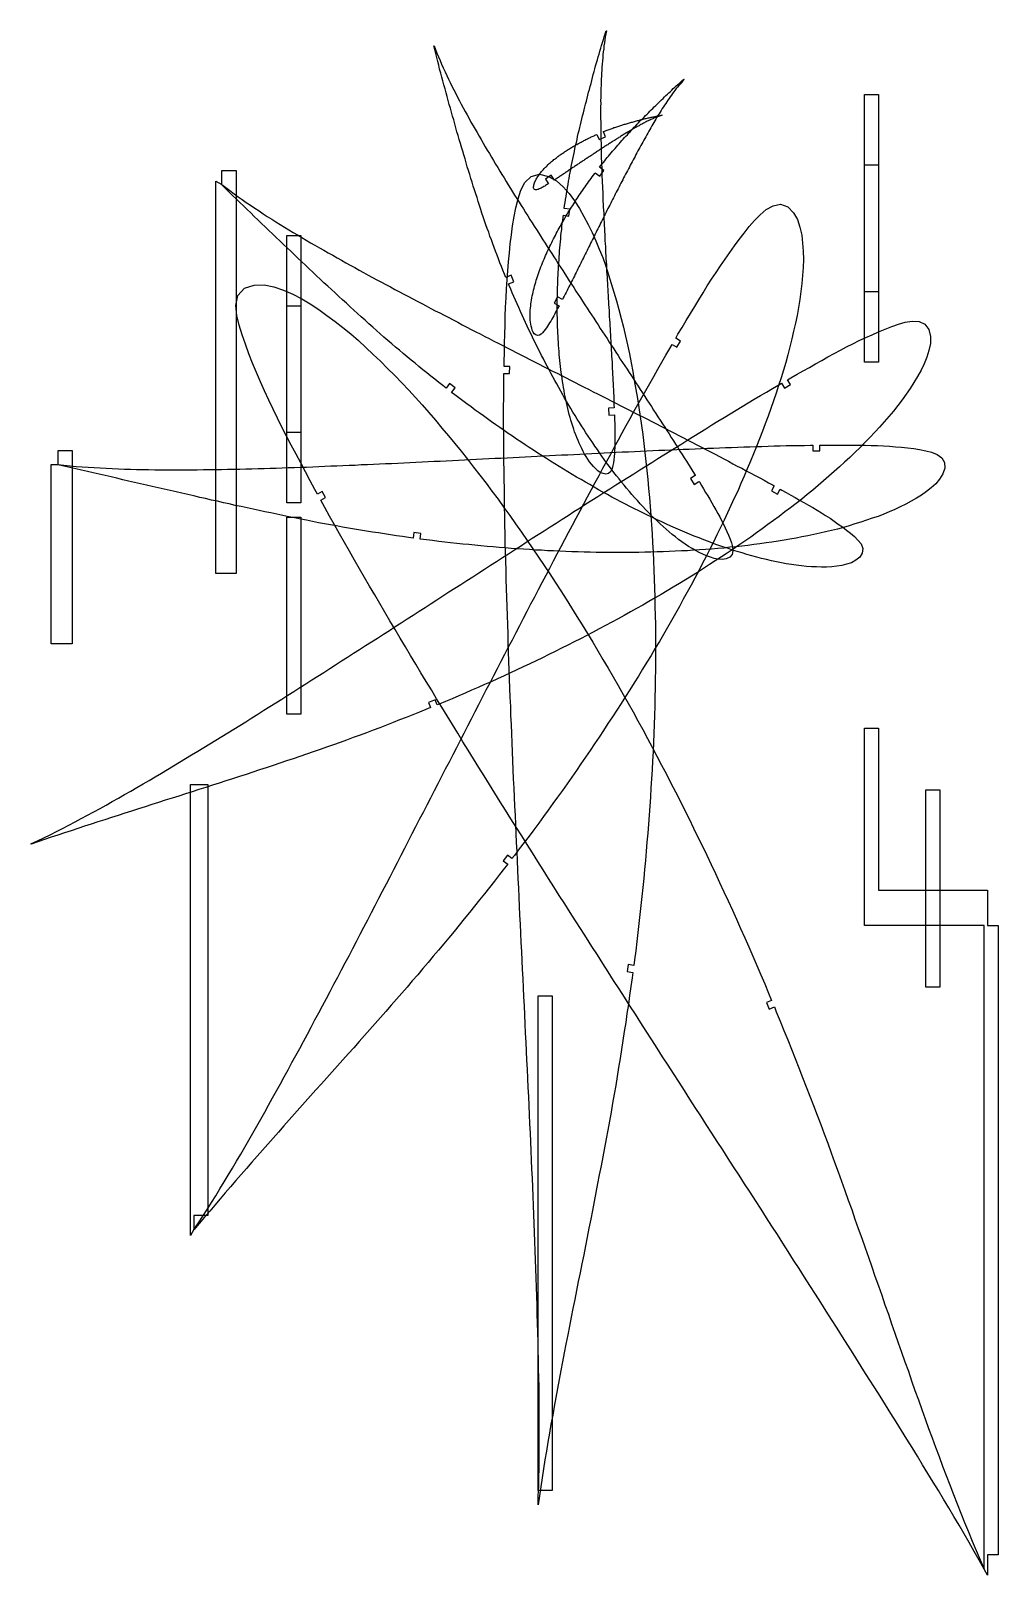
# Model space of a CAD drawing. Header units: metres. Extents: x -392 to 295, y -1011 to 85.
import ezdxf

# ---------------------------------------------------------------- set-up
doc = ezdxf.new("R2010")
doc.units = ezdxf.units.M
for name, color, linetype in [('JIG_OUTLINE', 5, 'Continuous'), ('OUTLINE', 7, 'Continuous'), ('RIB_OUTLINE', 7, 'Continuous')]:
    doc.layers.add(name, color=color, linetype=linetype)

msp = doc.modelspace()

# ---------------------------------------------------------------- linework, layer by layer
at = {"layer": 'JIG_OUTLINE'}
for points in [[(210, -75), (210, -100), (200, -100), (200, 40), (210, 40), (210, -75)], [(210, -125), (210, -150), (200, -150), (200, -10), (210, -10), (210, -125)], [(-246, -300), (-256, -300), (-260.3, -300), (-260.3, -21.4), (-256, -23.9), (-256, -13.9), (-246, -13.9), (-246, -300)], [(-200, -200), (-210, -200), (-210, -175), (-210, -60), (-200, -60), (-200, -200)], [(-200, -110), (-200, -250), (-210, -250), (-210, -225), (-210, -110), (-200, -110)], [(-362.3, -350), (-372.3, -350), (-377.3, -350), (-377.3, -222.7), (-372.3, -222.7), (-372.3, -212.7), (-362.3, -212.7), (-362.3, -350)], [(-200, -400), (-210, -400), (-210, -375), (-210, -260), (-200, -260), (-200, -400)], [(210, -525), (287.3, -525), (287.3, -550), (294.8, -550), (294.8, -997), (287.3, -997), (287.3, -1011.3), (284.8, -1007), (284.8, -997), (284.8, -550), (210, -550), (200, -550), (200, -410), (210, -410), (210, -525)], [(-275.9, -765.9), (-278.4, -770.2), (-278.4, -450), (-275.9, -450), (-265.9, -450), (-265.9, -755.9), (-275.9, -755.9), (-275.9, -765.9)], [(-31.7, -951.3), (-31.7, -600), (-21.7, -600), (-21.7, -951.3), (-31.7, -951.3)]]:
    msp.add_lwpolyline(points, close=True, dxfattribs=at)
at = {"layer": 'OUTLINE'}
msp.add_lwpolyline([(253.5, -568.8), (253.5, -593.8), (243.5, -593.8), (243.5, -453.8), (253.5, -453.8), (253.5, -568.8)], close=True, dxfattribs=at)
at = {"layer": 'RIB_OUTLINE'}
for points in [[(16.8, 85.2), (16.4, 83.1), (16, 81), (15.7, 78.8), (15.4, 76.7), (15.1, 74.6), (14.9, 72.4), (14.6, 70.3), (14.4, 68.1), (14.2, 66), (14, 63.9), (13.8, 61.7), (13.6, 59.5), (13.5, 57.4), (13.4, 55.2), (13.3, 53.1), (13.1, 50.9), (13, 48.8), (13, 46.6), (12.9, 44.4), (12.9, 42.3), (12.8, 40.1), (12.8, 38), (12.7, 35.8), (12.8, 33.6), (12.7, 31.5), (12.7, 29.3), (12.7, 27.1), (12.7, 25), (12.7, 22.8), (12.8, 20.6), (12.8, 18.5), (12.8, 16.3), (12.8, 14.2), (12.8, 12), (12.8, 9.8), (12.9, 7.7), (13, 5.5), (13.1, 3.3), (13.1, 1.2), (13.1, -1), (13.2, -3.2), (13.2, -5.3), (13.3, -7.5), (13.4, -9.6), (13.5, -11.8), (13.6, -14), (13.6, -16.1), (13.7, -18.3), (13.8, -20.5), (13.9, -22.6), (14, -24.8), (14.1, -26.9), (14.2, -29.1), (14.3, -31.3), (14.3, -33.4), (14.4, -35.6), (14.5, -37.8), (14.6, -39.9), (14.7, -42.1), (14.9, -44.2), (15, -46.4), (15.1, -48.6), (15.2, -50.7), (15.2, -52.9), (15.4, -55), (15.5, -57.2), (15.6, -59.4), (15.7, -61.5), (15.8, -63.7), (16, -65.9), (16.1, -68), (16.2, -70.2), (16.3, -72.3), (16.4, -74.5), (16.5, -76.7), (16.6, -78.8), (16.8, -81), (16.9, -83.1), (17, -85.3), (17.2, -87.5), (17.3, -89.6), (17.4, -91.8), (17.5, -93.9), (17.6, -96.1), (17.8, -98.3), (17.9, -100.4), (18, -102.6), (18.1, -104.7), (18.3, -106.9), (18.4, -109.1), (18.5, -111.2), (18.7, -113.4), (18.8, -115.5), (18.9, -117.7), (19, -119.9), (19.2, -122), (19.3, -124.2), (19.4, -126.4), (19.5, -128.5), (19.7, -130.7), (19.8, -132.8), (19.9, -135), (20, -137.2), (20.2, -139.3), (20.3, -141.5), (20.4, -143.6), (20.5, -145.8), (20.6, -148), (20.8, -150.1), (20.9, -152.3), (21, -154.4), (21.1, -156.6), (21.2, -158.8), (21.4, -160.9), (21.4, -163.1), (21.6, -165.2), (21.7, -167.4), (21.8, -169.6), (21.9, -171.7), (22, -173.9), (22.1, -176), (22.2, -178.2), (22.2, -180.4), (22.3, -182.5), (22.3, -182.5), (18.3, -182.7), (18.6, -187.7), (22.5, -187.5), (22.6, -189), (22.6, -191.2), (22.7, -193.3), (22.7, -195.5), (22.8, -197.7), (22.8, -199.8), (22.9, -202), (22.8, -204.1), (22.8, -206.3), (22.8, -208.5), (22.7, -210.6), (22.6, -212.8), (22.5, -214.9), (22.3, -217.1), (22.1, -219.3), (21.8, -221.4), (21.3, -223.5), (20.8, -225.6), (19.9, -227.6), (18.4, -229), (16.5, -229.5), (14.5, -229.1), (12.5, -228.3), (10.7, -227.1), (9.1, -225.6), (7.6, -224.1), (6.2, -222.5), (4.9, -220.7), (3.7, -219), (2.5, -217.1), (1.4, -215.3), (0.4, -213.4), (-0.6, -211.4), (-1.6, -209.5), (-2.5, -207.5), (-3.3, -205.6), (-4.2, -203.6), (-4.9, -201.6), (-5.7, -199.5), (-6.4, -197.5), (-7, -195.4), (-7.7, -193.4), (-8.3, -191.3), (-8.9, -189.2), (-9.5, -187.1), (-10, -185), (-10.5, -182.9), (-11, -180.8), (-11.5, -178.7), (-12, -176.6), (-12.4, -174.5), (-12.8, -172.4), (-13.2, -170.2), (-13.6, -168.1), (-13.9, -166), (-14.3, -163.8), (-14.6, -161.7), (-14.9, -159.6), (-15.2, -157.4), (-15.5, -155.3), (-15.7, -153.1), (-16, -151), (-16.2, -148.8), (-16.4, -146.7), (-16.6, -144.5), (-16.8, -142.3), (-16.9, -140.2), (-17.1, -138), (-17.2, -135.9), (-17.4, -133.7), (-17.5, -131.6), (-17.6, -129.4), (-17.7, -127.2), (-17.8, -125.1), (-17.8, -122.9), (-17.9, -120.7), (-17.9, -118.6), (-18, -116.4), (-18, -114.2), (-18, -112.1), (-18, -109.9), (-18, -107.8), (-18, -105.6), (-17.9, -103.4), (-17.9, -101.3), (-17.9, -99.1), (-17.8, -96.9), (-17.7, -94.8), (-17.7, -92.6), (-17.6, -90.4), (-17.5, -88.3), (-17.4, -86.1), (-17.2, -84), (-17.1, -81.8), (-17, -79.6), (-16.8, -77.5), (-16.7, -75.3), (-16.5, -73.2), (-16.4, -71), (-16.2, -68.8), (-16, -66.7), (-15.8, -64.5), (-15.6, -62.4), (-15.4, -60.2), (-15.2, -58.1), (-14.9, -55.9), (-14.7, -53.8), (-14.5, -51.6), (-14.2, -49.5), (-13.9, -47.3), (-13.7, -45.7), (-9.8, -46.3), (-9.1, -41.3), (-13.1, -40.8), (-12.8, -38.7), (-12.5, -36.6), (-12.1, -34.5), (-11.8, -32.3), (-11.5, -30.2), (-11.1, -28), (-10.8, -25.9), (-10.4, -23.8), (-10.1, -21.6), (-9.7, -19.5), (-9.3, -17.4), (-8.9, -15.3), (-8.5, -13.1), (-8.1, -11), (-7.7, -8.9), (-7.3, -6.8), (-6.8, -4.6), (-6.4, -2.5), (-5.9, -0.4), (-5.5, 1.7), (-5, 3.8), (-4.5, 5.9), (-4, 8), (-3.6, 10.2), (-3.1, 12.3), (-2.6, 14.4), (-2.1, 16.5), (-1.6, 18.6), (-1.1, 20.7), (-0.6, 22.8), (-0.1, 24.9), (0.5, 27), (1, 29.1), (1.5, 31.2), (2.1, 33.3), (2.6, 35.4), (3.2, 37.5), (3.7, 39.5), (4.2, 41.6), (4.8, 43.7), (5.3, 45.8), (5.9, 47.9), (6.4, 50), (7, 52.1), (7.5, 54.2), (8.1, 56.3), (8.7, 58.3), (9.2, 60.4), (9.8, 62.5), (10.4, 64.6), (11, 66.7), (11.6, 68.7), (12.2, 70.8), (12.8, 72.9), (13.4, 74.9), (14.1, 77), (14.7, 79.1), (15.3, 81.1), (16, 83.2), (16.6, 85.2), (16.8, 85.2)], [(-105.5, 74.7), (-104.5, 72.1), (-103.4, 69.4), (-102.3, 66.7), (-101.2, 64.1), (-100.1, 61.5), (-98.9, 58.9), (-97.7, 56.2), (-96.5, 53.6), (-95.2, 51), (-94, 48.5), (-92.8, 45.9), (-91.5, 43.3), (-90.1, 40.7), (-88.8, 38.2), (-87.5, 35.6), (-86.2, 33.1), (-84.8, 30.5), (-83.4, 28), (-82, 25.5), (-80.6, 23), (-79.3, 20.5), (-77.8, 17.9), (-76.4, 15.4), (-74.9, 13), (-73.5, 10.5), (-72, 8), (-70.6, 5.5), (-69.2, 3), (-67.7, 0.5), (-66.2, -1.9), (-64.7, -4.4), (-63.3, -6.9), (-61.8, -9.4), (-60.3, -11.9), (-58.9, -14.3), (-57.3, -16.8), (-55.8, -19.2), (-54.3, -21.7), (-52.8, -24.1), (-51.3, -26.6), (-49.8, -29.1), (-48.3, -31.5), (-46.7, -33.9), (-45.1, -36.4), (-43.6, -38.8), (-42.1, -41.2), (-40.6, -43.7), (-39, -46.1), (-37.5, -48.6), (-35.9, -51), (-34.4, -53.4), (-32.8, -55.8), (-31.2, -58.3), (-29.7, -60.7), (-28.2, -63.2), (-26.7, -65.6), (-25.1, -68), (-23.6, -70.5), (-22, -72.9), (-20.4, -75.3), (-18.8, -77.7), (-17.3, -80.1), (-15.7, -82.6), (-14.2, -85), (-12.6, -87.4), (-11.1, -89.8), (-9.5, -92.3), (-7.9, -94.7), (-6.3, -97.1), (-4.8, -99.5), (-3.2, -101.9), (-1.6, -104.3), (-0.1, -106.8), (1.5, -109.2), (3.1, -111.6), (4.7, -114), (6.2, -116.4), (7.8, -118.8), (9.4, -121.2), (11, -123.6), (12.5, -126.1), (14.1, -128.5), (15.7, -130.9), (17.3, -133.3), (18.8, -135.7), (20.4, -138.1), (22, -140.5), (23.6, -143), (25.2, -145.4), (26.7, -147.8), (28.3, -150.2), (29.9, -152.6), (31.5, -155), (33, -157.4), (34.6, -159.8), (36.2, -162.3), (37.8, -164.7), (39.3, -167.1), (40.9, -169.5), (42.5, -171.9), (44.1, -174.3), (45.6, -176.7), (47.2, -179.2), (48.8, -181.6), (50.3, -184), (51.9, -186.4), (53.4, -188.9), (55, -191.3), (56.6, -193.7), (58.2, -196.1), (59.7, -198.5), (61.3, -200.9), (62.8, -203.4), (64.4, -205.8), (65.9, -208.2), (67.5, -210.7), (69, -213.1), (70.6, -215.5), (72.1, -217.9), (73.7, -220.4), (75.2, -222.8), (76.7, -225.3), (78.2, -227.7), (79.7, -230.2), (79.9, -230.5), (76.5, -232.6), (79.2, -236.8), (82.5, -234.7), (82.8, -235.1), (84.3, -237.5), (85.7, -240), (87.2, -242.5), (88.7, -245), (90.2, -247.4), (91.6, -249.9), (93.1, -252.4), (94.5, -254.9), (95.9, -257.4), (97.3, -259.9), (98.6, -262.5), (99.9, -265.1), (101.1, -267.7), (102.3, -270.3), (103.5, -272.9), (104.6, -275.6), (105.5, -278.3), (106.3, -281.1), (106.6, -283.9), (106, -286.6), (104.3, -288.6), (101.8, -289.7), (99, -290.1), (96.1, -289.9), (93.3, -289.4), (90.6, -288.5), (87.8, -287.6), (85.2, -286.4), (82.6, -285.1), (80.1, -283.8), (77.6, -282.3), (75.2, -280.8), (72.8, -279.2), (70.4, -277.6), (68.1, -275.9), (65.8, -274.1), (63.6, -272.3), (61.4, -270.5), (59.2, -268.6), (57, -266.7), (54.9, -264.8), (52.8, -262.8), (50.7, -260.8), (48.6, -258.8), (46.6, -256.8), (44.6, -254.7), (42.7, -252.6), (40.7, -250.5), (38.8, -248.3), (36.8, -246.2), (34.9, -244), (33.1, -241.8), (31.2, -239.6), (29.4, -237.4), (27.6, -235.2), (25.8, -232.9), (24, -230.7), (22.2, -228.4), (20.5, -226.1), (18.7, -223.8), (17, -221.5), (15.3, -219.2), (13.6, -216.8), (12, -214.4), (10.4, -212.1), (8.7, -209.7), (7.1, -207.3), (5.5, -204.9), (3.9, -202.5), (2.3, -200.1), (0.7, -197.7), (-0.8, -195.3), (-2.3, -192.8), (-3.9, -190.4), (-5.4, -187.9), (-6.9, -185.5), (-8.4, -183), (-9.9, -180.5), (-11.3, -178.1), (-12.8, -175.6), (-14.2, -173.1), (-15.6, -170.6), (-17, -168), (-18.4, -165.5), (-19.8, -163), (-21.2, -160.5), (-22.6, -157.9), (-23.9, -155.4), (-25.3, -152.8), (-26.6, -150.3), (-27.9, -147.7), (-29.2, -145.2), (-30.5, -142.6), (-31.8, -140), (-33.1, -137.4), (-34.4, -134.8), (-35.7, -132.3), (-36.9, -129.7), (-38.2, -127.1), (-39.4, -124.4), (-40.6, -121.8), (-41.8, -119.2), (-43, -116.6), (-44.2, -114), (-45.4, -111.3), (-46.6, -108.7), (-47.7, -106.1), (-48.9, -103.4), (-50, -100.8), (-51.1, -98.1), (-52.2, -95.5), (-52.6, -94.5), (-48.9, -92.9), (-50.8, -88.3), (-54.5, -89.8), (-55.5, -87.5), (-56.6, -84.8), (-57.6, -82.1), (-58.7, -79.4), (-59.7, -76.7), (-60.8, -74), (-61.8, -71.3), (-62.8, -68.7), (-63.8, -66), (-64.8, -63.2), (-65.8, -60.5), (-66.7, -57.8), (-67.7, -55.1), (-68.7, -52.4), (-69.6, -49.7), (-70.6, -46.9), (-71.5, -44.2), (-72.4, -41.5), (-73.3, -38.7), (-74.2, -36), (-75, -33.2), (-75.9, -30.5), (-76.8, -27.7), (-77.7, -25), (-78.5, -22.3), (-79.3, -19.5), (-80.2, -16.7), (-81, -14), (-81.9, -11.2), (-82.7, -8.5), (-83.5, -5.7), (-84.3, -2.9), (-85.1, -0.2), (-86, 2.6), (-86.8, 5.3), (-87.6, 8.1), (-88.4, 10.9), (-89.2, 13.6), (-90, 16.4), (-90.8, 19.2), (-91.5, 22), (-92.3, 24.7), (-93.1, 27.5), (-93.9, 30.3), (-94.7, 33), (-95.4, 35.8), (-96.2, 38.6), (-97, 41.3), (-97.7, 44.1), (-98.5, 46.9), (-99.3, 49.7), (-100, 52.4), (-100.7, 55.2), (-101.5, 58), (-102.2, 60.8), (-102.8, 63.5), (-103.6, 66.3), (-104.3, 69.1), (-105, 71.9), (-105.7, 74.6), (-105.5, 74.7)], [(71.9, 50.8), (71, 49.7), (70, 48.6), (69.1, 47.5), (68.2, 46.4), (67.3, 45.3), (66.4, 44.2), (65.5, 43), (64.7, 41.9), (63.8, 40.7), (63, 39.6), (62.1, 38.4), (61.3, 37.2), (60.5, 36), (59.7, 34.8), (58.9, 33.6), (58, 32.4), (57.3, 31.2), (56.5, 30), (55.7, 28.8), (55, 27.5), (54.2, 26.3), (53.4, 25.1), (52.7, 23.9), (52, 22.6), (51.2, 21.4), (50.5, 20.1), (49.7, 18.9), (49, 17.7), (48.3, 16.4), (47.6, 15.1), (46.9, 13.9), (46.2, 12.6), (45.4, 11.4), (44.7, 10.1), (44, 8.9), (43.3, 7.6), (42.6, 6.3), (42, 5), (41.2, 3.8), (40.5, 2.5), (39.8, 1.3), (39.2, 0), (38.5, -1.3), (37.8, -2.6), (37.2, -3.9), (36.5, -5.1), (35.8, -6.4), (35.1, -7.7), (34.4, -8.9), (33.7, -10.2), (33.1, -11.5), (32.4, -12.8), (31.8, -14.1), (31.1, -15.3), (30.4, -16.6), (29.7, -17.9), (29, -19.2), (28.4, -20.5), (27.7, -21.7), (27.1, -23), (26.4, -24.3), (25.8, -25.6), (25.1, -26.9), (24.4, -28.2), (23.8, -29.4), (23.1, -30.7), (22.5, -32), (21.8, -33.3), (21.2, -34.6), (20.5, -35.9), (19.9, -37.2), (19.2, -38.5), (18.5, -39.8), (17.9, -41), (17.2, -42.3), (16.6, -43.6), (15.9, -44.9), (15.3, -46.2), (14.7, -47.5), (14, -48.8), (13.4, -50.1), (12.7, -51.4), (12.1, -52.7), (11.4, -54), (10.8, -55.3), (10.1, -56.5), (9.5, -57.8), (8.8, -59.1), (8.2, -60.4), (7.6, -61.7), (6.9, -63), (6.3, -64.3), (5.6, -65.6), (5, -66.9), (4.3, -68.2), (3.7, -69.5), (3.1, -70.8), (2.4, -72.1), (1.8, -73.4), (1.1, -74.7), (0.5, -76), (-0.1, -77.2), (-0.8, -78.5), (-1.4, -79.8), (-2.1, -81.1), (-2.7, -82.4), (-3.4, -83.7), (-4, -85), (-4.7, -86.3), (-5.3, -87.6), (-5.9, -88.9), (-6.6, -90.2), (-7.2, -91.5), (-7.9, -92.8), (-8.5, -94), (-9.2, -95.3), (-9.8, -96.6), (-10.5, -97.9), (-11.1, -99.2), (-11.8, -100.5), (-12.4, -101.8), (-13.1, -103.1), (-13.8, -104.3), (-14.4, -105.5), (-17.9, -103.7), (-20.2, -108.1), (-16.7, -109.9), (-17.1, -110.7), (-17.8, -112), (-18.5, -113.3), (-19.2, -114.6), (-19.8, -115.8), (-20.5, -117.1), (-21.3, -118.3), (-22, -119.6), (-22.7, -120.8), (-23.5, -122.1), (-24.2, -123.3), (-25, -124.5), (-25.8, -125.7), (-26.7, -126.9), (-27.6, -128), (-28.5, -129.1), (-29.5, -130.1), (-30.7, -130.9), (-32.1, -131.2), (-33.3, -130.7), (-34.4, -129.8), (-35.2, -128.6), (-35.8, -127.3), (-36.2, -125.9), (-36.6, -124.5), (-36.9, -123.1), (-37.1, -121.7), (-37.2, -120.2), (-37.3, -118.8), (-37.3, -117.3), (-37.3, -115.9), (-37.3, -114.5), (-37.2, -113), (-37.1, -111.6), (-36.9, -110.1), (-36.8, -108.7), (-36.5, -107.3), (-36.3, -105.9), (-36, -104.4), (-35.8, -103), (-35.5, -101.6), (-35.2, -100.2), (-34.8, -98.8), (-34.5, -97.4), (-34.1, -96), (-33.7, -94.6), (-33.3, -93.2), (-32.9, -91.9), (-32.5, -90.5), (-32, -89.1), (-31.6, -87.7), (-31.1, -86.4), (-30.6, -85), (-30.1, -83.7), (-29.6, -82.3), (-29.1, -81), (-28.5, -79.6), (-28, -78.3), (-27.4, -76.9), (-26.9, -75.6), (-26.3, -74.3), (-25.7, -73), (-25.1, -71.6), (-24.5, -70.3), (-23.9, -69), (-23.3, -67.7), (-22.7, -66.4), (-22, -65.1), (-21.4, -63.8), (-20.8, -62.5), (-20.1, -61.2), (-19.4, -60), (-18.8, -58.7), (-18.1, -57.4), (-17.4, -56.1), (-16.7, -54.9), (-16, -53.6), (-15.3, -52.3), (-14.6, -51.1), (-13.9, -49.8), (-13.1, -48.6), (-12.4, -47.3), (-11.7, -46.1), (-10.9, -44.9), (-10.2, -43.6), (-9.4, -42.4), (-8.7, -41.2), (-7.9, -39.9), (-7.1, -38.7), (-6.4, -37.5), (-5.6, -36.3), (-4.8, -35.1), (-4, -33.9), (-3.2, -32.7), (-2.4, -31.5), (-1.6, -30.3), (-0.8, -29.1), (0, -27.9), (0.9, -26.7), (1.7, -25.5), (2.5, -24.3), (3.4, -23.1), (4.2, -22), (5, -20.8), (5.9, -19.6), (6.7, -18.5), (7.6, -17.3), (8.5, -16.1), (8.9, -15.5), (12.1, -18), (15.1, -14), (12, -11.6), (12, -11.6), (12.9, -10.4), (13.8, -9.3), (14.7, -8.2), (15.6, -7), (16.5, -5.9), (17.4, -4.8), (18.3, -3.7), (19.2, -2.6), (20.2, -1.4), (21.1, -0.3), (22, 0.7), (23, 1.8), (23.9, 2.9), (24.9, 4), (25.8, 5.1), (26.8, 6.2), (27.8, 7.3), (28.7, 8.3), (29.7, 9.4), (30.7, 10.5), (31.7, 11.5), (32.6, 12.6), (33.6, 13.6), (34.6, 14.7), (35.6, 15.7), (36.6, 16.8), (37.6, 17.8), (38.6, 18.9), (39.6, 19.9), (40.6, 21), (41.6, 22), (42.6, 23), (43.6, 24), (44.6, 25.1), (45.7, 26.1), (46.7, 27.1), (47.7, 28.1), (48.7, 29.2), (49.7, 30.2), (50.8, 31.2), (51.8, 32.2), (52.8, 33.2), (53.9, 34.2), (54.9, 35.2), (55.9, 36.3), (57, 37.3), (58, 38.3), (59, 39.3), (60.1, 40.2), (61.1, 41.2), (62.2, 42.2), (63.2, 43.2), (64.3, 44.2), (65.3, 45.2), (66.4, 46.1), (67.5, 47.1), (68.6, 48), (69.6, 49), (70.7, 49.9), (71.8, 50.9), (71.9, 50.8)], [(56.4, 25.3), (55.7, 25.1), (55.1, 24.9), (54.4, 24.7), (53.7, 24.4), (53, 24.2), (52.3, 23.9), (51.7, 23.6), (51, 23.4), (50.3, 23.1), (49.7, 22.8), (49, 22.5), (48.3, 22.2), (47.7, 21.9), (47, 21.6), (46.4, 21.3), (45.7, 21), (45.1, 20.7), (44.4, 20.3), (43.8, 20), (43.2, 19.7), (42.5, 19.3), (41.9, 19), (41.2, 18.7), (40.6, 18.3), (40, 17.9), (39.3, 17.6), (38.7, 17.3), (38.1, 16.9), (37.5, 16.5), (36.8, 16.2), (36.2, 15.8), (35.6, 15.5), (34.9, 15.1), (34.3, 14.8), (33.7, 14.4), (33.1, 14), (32.5, 13.6), (31.9, 13.2), (31.2, 12.9), (30.6, 12.5), (30, 12.1), (29.4, 11.8), (28.8, 11.4), (28.1, 11), (27.5, 10.6), (26.9, 10.2), (26.3, 9.8), (25.7, 9.5), (25.1, 9.1), (24.5, 8.7), (23.9, 8.3), (23.2, 7.9), (22.6, 7.5), (22, 7.1), (21.4, 6.8), (20.8, 6.4), (20.2, 6), (19.6, 5.6), (19, 5.2), (18.4, 4.8), (17.8, 4.4), (17.1, 4), (16.5, 3.6), (15.9, 3.3), (15.3, 2.9), (14.7, 2.5), (14.1, 2.1), (13.5, 1.7), (12.9, 1.3), (12.3, 0.9), (11.7, 0.5), (11.1, 0.1), (10.5, -0.3), (9.9, -0.7), (9.3, -1.1), (8.7, -1.5), (8.1, -1.9), (7.5, -2.3), (6.9, -2.7), (6.3, -3.1), (5.7, -3.5), (5, -3.9), (4.4, -4.3), (3.8, -4.7), (3.2, -5.1), (2.6, -5.5), (2, -5.9), (1.4, -6.3), (0.8, -6.7), (0.2, -7.1), (-0.4, -7.5), (-1, -7.9), (-1.6, -8.3), (-2.2, -8.7), (-2.8, -9.1), (-3.4, -9.5), (-4, -9.9), (-4.6, -10.3), (-5.2, -10.7), (-5.8, -11.1), (-6.4, -11.5), (-7, -11.9), (-7.6, -12.3), (-8.2, -12.7), (-8.8, -13.1), (-9.4, -13.5), (-10, -13.9), (-10.6, -14.3), (-11.2, -14.8), (-11.8, -15.2), (-12.4, -15.6), (-13, -16), (-13.6, -16.4), (-14.2, -16.8), (-14.8, -17.2), (-15.4, -17.6), (-16, -18), (-16.6, -18.4), (-17.2, -18.8), (-17.8, -19.2), (-18.4, -19.6), (-19, -20), (-19.6, -20.3), (-20.1, -20.7), (-22.3, -17.3), (-26.5, -20.1), (-24.3, -23.4), (-24.5, -23.5), (-25.1, -23.9), (-25.7, -24.2), (-26.3, -24.6), (-26.9, -25), (-27.6, -25.3), (-28.2, -25.7), (-28.8, -26), (-29.5, -26.4), (-30.1, -26.7), (-30.8, -27), (-31.5, -27.3), (-32.1, -27.5), (-32.8, -27.7), (-33.6, -27.7), (-34.2, -27.5), (-34.6, -26.9), (-34.8, -26.2), (-34.8, -25.5), (-34.7, -24.8), (-34.6, -24), (-34.4, -23.4), (-34.2, -22.7), (-33.9, -22), (-33.6, -21.3), (-33.3, -20.7), (-33, -20), (-32.6, -19.4), (-32.2, -18.8), (-31.8, -18.2), (-31.4, -17.6), (-31, -17), (-30.6, -16.4), (-30.2, -15.8), (-29.7, -15.3), (-29.2, -14.7), (-28.8, -14.2), (-28.3, -13.6), (-27.8, -13.1), (-27.3, -12.6), (-26.8, -12), (-26.3, -11.5), (-25.8, -11), (-25.3, -10.5), (-24.8, -10), (-24.2, -9.5), (-23.7, -9), (-23.2, -8.5), (-22.6, -8.1), (-22.1, -7.6), (-21.5, -7.1), (-21, -6.7), (-20.4, -6.2), (-19.8, -5.8), (-19.3, -5.3), (-18.7, -4.9), (-18.1, -4.4), (-17.6, -4), (-17, -3.6), (-16.4, -3.1), (-15.8, -2.7), (-15.2, -2.3), (-14.6, -1.9), (-14, -1.5), (-13.4, -1.1), (-12.8, -0.7), (-12.2, -0.3), (-11.6, 0.1), (-11, 0.5), (-10.4, 0.9), (-9.8, 1.3), (-9.2, 1.7), (-8.5, 2.1), (-7.9, 2.4), (-7.3, 2.8), (-6.7, 3.2), (-6.1, 3.5), (-5.4, 3.9), (-4.8, 4.2), (-4.2, 4.6), (-3.5, 5), (-2.9, 5.3), (-2.3, 5.7), (-1.6, 6), (-1, 6.3), (-0.4, 6.7), (0.3, 7), (0.9, 7.3), (1.6, 7.7), (2.2, 8), (2.9, 8.3), (3.5, 8.6), (4.2, 9), (4.8, 9.3), (5.5, 9.6), (6.1, 9.9), (6.8, 10.2), (7.4, 10.5), (8.1, 10.8), (8.7, 11.1), (9.4, 11.4), (10.1, 11.7), (10.1, 11.7), (11.6, 8), (16.2, 9.9), (14.7, 13.6), (14.7, 13.7), (15.4, 13.9), (16.1, 14.2), (16.7, 14.5), (17.4, 14.7), (18.1, 15), (18.8, 15.2), (19.4, 15.5), (20.1, 15.7), (20.8, 16), (21.5, 16.2), (22.2, 16.5), (22.8, 16.7), (23.5, 16.9), (24.2, 17.2), (24.9, 17.4), (25.6, 17.6), (26.3, 17.9), (27, 18.1), (27.7, 18.3), (28.3, 18.5), (29, 18.7), (29.7, 18.9), (30.4, 19.1), (31.1, 19.3), (31.8, 19.5), (32.5, 19.7), (33.2, 19.9), (33.9, 20.1), (34.6, 20.3), (35.3, 20.5), (36, 20.7), (36.7, 20.9), (37.4, 21.1), (38.1, 21.3), (38.8, 21.5), (39.5, 21.6), (40.2, 21.8), (40.9, 22), (41.6, 22.2), (42.3, 22.4), (43, 22.5), (43.7, 22.7), (44.4, 22.9), (45.1, 23.1), (45.8, 23.2), (46.5, 23.4), (47.2, 23.5), (47.9, 23.7), (48.6, 23.9), (49.3, 24), (50, 24.2), (50.7, 24.3), (51.4, 24.5), (52.1, 24.6), (52.8, 24.7), (53.6, 24.9), (54.3, 25), (55, 25.1), (55.7, 25.3), (56.4, 25.4), (56.4, 25.3)], [(-31.7, -961.3), (-31.5, -954.9), (-31.2, -948.5), (-31.1, -942), (-31, -935.6), (-30.9, -929.2), (-30.8, -922.7), (-30.8, -916.3), (-30.8, -909.8), (-30.8, -903.4), (-30.8, -897), (-30.9, -890.5), (-30.9, -884.1), (-31, -877.6), (-31.2, -871.2), (-31.3, -864.8), (-31.4, -858.3), (-31.5, -851.9), (-31.7, -845.4), (-31.9, -839), (-32, -832.5), (-32.2, -826.1), (-32.4, -819.6), (-32.6, -813.2), (-32.8, -806.8), (-33, -800.3), (-33.3, -793.9), (-33.5, -787.4), (-33.7, -781), (-33.9, -774.5), (-34.2, -768.1), (-34.5, -761.7), (-34.7, -755.2), (-34.9, -748.8), (-35.2, -742.3), (-35.4, -735.9), (-35.7, -729.4), (-36, -723), (-36.3, -716.6), (-36.5, -710.1), (-36.8, -703.7), (-37.1, -697.2), (-37.4, -690.8), (-37.7, -684.3), (-38, -677.9), (-38.3, -671.5), (-38.6, -665), (-38.9, -658.6), (-39.2, -652.1), (-39.6, -645.7), (-39.9, -639.3), (-40.2, -632.8), (-40.5, -626.4), (-40.9, -619.9), (-41.1, -613.5), (-41.4, -607.1), (-41.7, -600.6), (-42, -594.2), (-42.3, -587.7), (-42.6, -581.3), (-43, -574.9), (-43.3, -568.4), (-43.6, -562), (-43.9, -555.5), (-44.2, -549.1), (-44.5, -542.6), (-44.8, -536.2), (-45.1, -529.8), (-45.4, -523.3), (-45.7, -516.9), (-46, -510.4), (-46.3, -504), (-46.6, -497.6), (-46.9, -491.1), (-47.2, -484.7), (-47.5, -478.2), (-47.8, -471.8), (-48.1, -465.3), (-48.4, -458.9), (-48.7, -452.5), (-49, -446), (-49.3, -439.6), (-49.5, -433.1), (-49.8, -426.7), (-50.1, -420.3), (-50.3, -413.8), (-50.6, -407.4), (-50.9, -400.9), (-51.1, -394.5), (-51.4, -388), (-51.6, -381.6), (-51.9, -375.1), (-52.1, -368.7), (-52.3, -362.3), (-52.6, -355.8), (-52.8, -349.4), (-53, -342.9), (-53.2, -336.5), (-53.4, -330), (-53.6, -323.6), (-53.8, -317.2), (-54, -310.7), (-54.2, -304.3), (-54.4, -297.8), (-54.5, -291.4), (-54.7, -284.9), (-54.9, -278.5), (-55, -272), (-55.2, -265.6), (-55.3, -259.1), (-55.4, -252.7), (-55.5, -246.2), (-55.6, -239.8), (-55.7, -233.4), (-55.8, -226.9), (-55.9, -220.5), (-55.9, -214), (-56, -207.6), (-56, -201.1), (-56.1, -194.7), (-56.1, -188.2), (-56.1, -181.8), (-56, -175.3), (-56, -168.9), (-55.9, -162.4), (-55.9, -158.1), (-51.9, -158.1), (-51.8, -153.1), (-55.8, -153.1), (-55.8, -149.5), (-55.6, -143.1), (-55.5, -136.7), (-55.3, -130.2), (-55.1, -123.8), (-54.9, -117.3), (-54.7, -110.9), (-54.4, -104.4), (-54.1, -98), (-53.7, -91.6), (-53.2, -85.1), (-52.7, -78.7), (-52, -72.3), (-51.4, -65.9), (-50.6, -59.5), (-49.7, -53.1), (-48.7, -46.7), (-47.4, -40.4), (-45.9, -34.1), (-43.9, -28), (-41, -22.4), (-36.6, -18.1), (-30.6, -16.6), (-24.3, -18.1), (-18.7, -21.3), (-13.9, -25.5), (-9.6, -30.3), (-5.8, -35.5), (-2.3, -40.9), (0.9, -46.5), (3.9, -52.2), (6.7, -58), (9.3, -63.9), (11.8, -69.8), (14.2, -75.8), (16.4, -81.9), (18.4, -88), (20.3, -94.1), (22.2, -100.3), (23.9, -106.5), (25.7, -112.7), (27.4, -118.9), (28.9, -125.2), (30.4, -131.5), (31.8, -137.8), (33.1, -144.1), (34.3, -150.4), (35.5, -156.7), (36.6, -163.1), (37.7, -169.4), (38.8, -175.8), (39.8, -182.1), (40.8, -188.5), (41.7, -194.9), (42.6, -201.3), (43.4, -207.7), (44.1, -214.1), (44.8, -220.5), (45.5, -226.9), (46.2, -233.3), (46.8, -239.7), (47.3, -246.2), (47.9, -252.6), (48.4, -259), (48.8, -265.5), (49.2, -271.9), (49.6, -278.3), (49.9, -284.8), (50.2, -291.2), (50.5, -297.7), (50.8, -304.1), (51, -310.5), (51.2, -317), (51.3, -323.4), (51.5, -329.9), (51.6, -336.3), (51.6, -342.8), (51.7, -349.2), (51.7, -355.7), (51.6, -362.1), (51.6, -368.6), (51.5, -375), (51.4, -381.5), (51.2, -387.9), (51.1, -394.4), (50.9, -400.8), (50.7, -407.2), (50.4, -413.7), (50.2, -420.1), (49.9, -426.6), (49.5, -433), (49.2, -439.5), (48.8, -445.9), (48.4, -452.3), (48, -458.8), (47.6, -465.2), (47.1, -471.6), (46.7, -478.1), (46.2, -484.5), (45.6, -490.9), (45.1, -497.3), (44.5, -503.8), (43.9, -510.2), (43.3, -516.6), (42.7, -523), (42, -529.4), (41.3, -535.9), (40.6, -542.3), (39.9, -548.7), (39.1, -555.1), (38.4, -561.5), (37.6, -567.9), (36.7, -574.3), (36.2, -578.4), (32.3, -577.8), (31.6, -582.8), (35.6, -583.3), (35.1, -587.1), (34.2, -593.4), (33.3, -599.8), (32.4, -606.2), (31.4, -612.6), (30.5, -619), (29.5, -625.4), (28.6, -631.7), (27.6, -638.1), (26.6, -644.5), (25.5, -650.8), (24.5, -657.2), (23.4, -663.6), (22.3, -669.9), (21.2, -676.3), (20.1, -682.6), (19, -689), (17.8, -695.3), (16.6, -701.6), (15.5, -708), (14.3, -714.3), (13, -720.7), (11.8, -727), (10.6, -733.3), (9.4, -739.6), (8.1, -746), (6.9, -752.3), (5.7, -758.6), (4.4, -765), (3.2, -771.3), (1.9, -777.6), (0.7, -783.9), (-0.6, -790.2), (-1.9, -796.6), (-3.1, -802.9), (-4.4, -809.2), (-5.6, -815.5), (-6.9, -821.9), (-8.1, -828.2), (-9.4, -834.5), (-10.6, -840.8), (-11.9, -847.2), (-13.1, -853.5), (-14.3, -859.8), (-15.5, -866.1), (-16.7, -872.5), (-17.9, -878.8), (-19, -885.1), (-20.2, -891.5), (-21.3, -897.8), (-22.5, -904.2), (-23.6, -910.5), (-24.7, -916.8), (-25.7, -923.2), (-26.8, -929.5), (-27.8, -935.9), (-28.8, -942.3), (-29.8, -948.6), (-30.7, -955), (-31.7, -961.3), (-31.7, -961.3)], [(-256, -23.9), (-253.2, -26.1), (-250.3, -28.2), (-247.4, -30.4), (-244.5, -32.5), (-241.6, -34.5), (-238.7, -36.6), (-235.7, -38.6), (-232.7, -40.6), (-229.7, -42.6), (-226.7, -44.6), (-223.8, -46.5), (-220.7, -48.5), (-217.7, -50.4), (-214.6, -52.3), (-211.6, -54.2), (-208.5, -56.1), (-205.5, -57.9), (-202.4, -59.7), (-199.3, -61.6), (-196.2, -63.4), (-193.1, -65.2), (-190, -67), (-186.8, -68.8), (-183.7, -70.6), (-180.6, -72.3), (-177.4, -74.1), (-174.3, -75.9), (-171.2, -77.7), (-168, -79.4), (-164.9, -81.1), (-161.7, -82.9), (-158.6, -84.6), (-155.5, -86.4), (-152.3, -88.2), (-149.2, -89.9), (-146, -91.6), (-142.8, -93.2), (-139.6, -94.9), (-136.5, -96.6), (-133.3, -98.4), (-130.1, -100.1), (-126.9, -101.8), (-123.7, -103.4), (-120.5, -105.1), (-117.4, -106.7), (-114.2, -108.4), (-111, -110.1), (-107.8, -111.8), (-104.6, -113.5), (-101.4, -115.1), (-98.2, -116.7), (-95, -118.4), (-91.8, -120), (-88.7, -121.7), (-85.5, -123.4), (-82.3, -125.1), (-79.1, -126.8), (-75.9, -128.4), (-72.7, -130), (-69.5, -131.7), (-66.3, -133.3), (-63.1, -135), (-59.9, -136.6), (-56.7, -138.3), (-53.5, -139.9), (-50.3, -141.6), (-47.1, -143.2), (-43.9, -144.8), (-40.7, -146.4), (-37.4, -148.1), (-34.2, -149.7), (-31, -151.4), (-27.8, -153), (-24.6, -154.7), (-21.4, -156.3), (-18.2, -157.9), (-15, -159.5), (-11.8, -161.2), (-8.6, -162.8), (-5.4, -164.4), (-2.2, -166.1), (1, -167.7), (4.2, -169.3), (7.4, -171), (10.6, -172.6), (13.8, -174.2), (17.1, -175.9), (20.3, -177.5), (23.5, -179.1), (26.7, -180.8), (29.9, -182.4), (33.1, -184), (36.3, -185.7), (39.5, -187.3), (42.7, -188.9), (45.9, -190.6), (49.1, -192.2), (52.3, -193.9), (55.5, -195.5), (58.7, -197.2), (61.9, -198.8), (65.1, -200.4), (68.3, -202.1), (71.5, -203.8), (74.7, -205.4), (77.9, -207.1), (81.1, -208.8), (84.3, -210.4), (87.5, -212), (90.7, -213.7), (93.9, -215.4), (97, -217), (100.2, -218.7), (103.4, -220.4), (106.6, -222.1), (109.7, -223.8), (112.9, -225.4), (116.1, -227.1), (119.3, -228.8), (122.5, -230.5), (125.6, -232.2), (128.8, -233.9), (131.9, -235.7), (135.1, -237.4), (135.8, -237.8), (133.9, -241.3), (138.3, -243.7), (140.2, -240.2), (141.4, -240.8), (144.5, -242.6), (147.7, -244.4), (150.8, -246.2), (153.9, -248), (157, -249.7), (160.2, -251.5), (163.3, -253.3), (166.3, -255.2), (169.4, -257.1), (172.4, -259), (175.5, -260.9), (178.4, -262.9), (181.4, -265), (184.3, -267), (187.2, -269.2), (190.1, -271.4), (192.8, -273.8), (195.3, -276.3), (197.5, -279.1), (198.7, -282.3), (198.4, -285.6), (196.6, -288.4), (193.9, -290.7), (190.7, -292.4), (187.3, -293.5), (183.8, -294.3), (180.3, -294.9), (176.7, -295.3), (173.1, -295.5), (169.5, -295.5), (165.9, -295.4), (162.3, -295.3), (158.8, -295), (155.2, -294.6), (151.6, -294.2), (148.1, -293.7), (144.5, -293.1), (141, -292.5), (137.5, -291.8), (134, -291), (130.4, -290.2), (126.9, -289.4), (123.5, -288.5), (120, -287.5), (116.5, -286.6), (113.1, -285.5), (109.7, -284.5), (106.2, -283.4), (102.8, -282.2), (99.4, -281.1), (96, -279.9), (92.6, -278.7), (89.3, -277.4), (85.9, -276.2), (82.6, -274.8), (79.2, -273.5), (75.9, -272.1), (72.6, -270.8), (69.2, -269.4), (65.9, -268), (62.6, -266.5), (59.4, -265), (56.1, -263.5), (52.8, -262), (49.6, -260.4), (46.4, -258.9), (43.1, -257.3), (39.9, -255.7), (36.7, -254.1), (33.5, -252.5), (30.3, -250.8), (27.1, -249.2), (23.9, -247.5), (20.7, -245.8), (17.6, -244), (14.4, -242.3), (11.3, -240.6), (8.1, -238.8), (5, -237), (1.9, -235.2), (-1.2, -233.4), (-4.3, -231.6), (-7.4, -229.7), (-10.5, -227.9), (-13.6, -226), (-16.6, -224.1), (-19.7, -222.3), (-22.8, -220.4), (-25.8, -218.4), (-28.8, -216.5), (-31.9, -214.6), (-34.9, -212.6), (-37.9, -210.6), (-40.9, -208.6), (-43.9, -206.6), (-46.9, -204.6), (-49.9, -202.6), (-52.8, -200.6), (-55.8, -198.6), (-58.8, -196.5), (-61.7, -194.4), (-64.6, -192.4), (-67.6, -190.3), (-70.5, -188.2), (-73.4, -186.1), (-76.3, -184), (-79.2, -181.8), (-82.1, -179.7), (-85, -177.5), (-87.9, -175.3), (-90.7, -173.2), (-93, -171.5), (-90.5, -168.3), (-94.5, -165.2), (-96.9, -168.4), (-99.3, -166.6), (-102.1, -164.4), (-105, -162.1), (-107.8, -159.9), (-110.6, -157.6), (-113.4, -155.4), (-116.2, -153.1), (-119, -150.8), (-121.7, -148.6), (-124.5, -146.3), (-127.3, -143.9), (-130, -141.6), (-132.8, -139.3), (-135.5, -137), (-138.2, -134.6), (-141, -132.3), (-143.7, -129.9), (-146.3, -127.5), (-149, -125.1), (-151.7, -122.7), (-154.4, -120.3), (-157.1, -117.9), (-159.8, -115.5), (-162.4, -113.1), (-165.1, -110.7), (-167.7, -108.2), (-170.4, -105.8), (-173, -103.3), (-175.7, -100.9), (-178.3, -98.5), (-180.9, -96), (-183.6, -93.6), (-186.2, -91.1), (-188.8, -88.6), (-191.4, -86.2), (-194, -83.7), (-196.6, -81.2), (-199.2, -78.8), (-201.9, -76.3), (-204.5, -73.8), (-207.1, -71.3), (-209.7, -68.9), (-212.3, -66.4), (-214.9, -63.9), (-217.5, -61.5), (-220.1, -59), (-222.7, -56.5), (-225.3, -54), (-227.9, -51.5), (-230.5, -49), (-233.1, -46.6), (-235.6, -44), (-238.2, -41.5), (-240.8, -39.1), (-243.3, -36.6), (-245.8, -34), (-248.4, -31.6), (-251, -29.1), (-253.5, -26.6), (-256.1, -24.1), (-256, -23.9)], [(-275.9, -765.9), (-272.7, -761.2), (-269.6, -756.4), (-266.5, -751.6), (-263.4, -746.7), (-260.4, -741.9), (-257.4, -737), (-254.4, -732.1), (-251.5, -727.2), (-248.5, -722.3), (-245.6, -717.4), (-242.7, -712.4), (-239.8, -707.5), (-237, -702.5), (-234.1, -697.5), (-231.3, -692.5), (-228.4, -687.6), (-225.6, -682.6), (-222.9, -677.6), (-220.1, -672.5), (-217.3, -667.5), (-214.5, -662.5), (-211.8, -657.5), (-209, -652.4), (-206.3, -647.4), (-203.6, -642.3), (-200.8, -637.3), (-198.1, -632.3), (-195.4, -627.2), (-192.7, -622.2), (-190, -617.1), (-187.3, -612), (-184.6, -607), (-181.9, -601.9), (-179.1, -596.9), (-176.5, -591.8), (-173.8, -586.7), (-171.1, -581.6), (-168.5, -576.5), (-165.8, -571.5), (-163.1, -566.4), (-160.5, -561.3), (-157.8, -556.2), (-155.2, -551.1), (-152.5, -546), (-149.9, -540.9), (-147.3, -535.8), (-144.6, -530.7), (-142, -525.6), (-139.3, -520.5), (-136.7, -515.4), (-134.1, -510.3), (-131.5, -505.2), (-128.9, -500.1), (-126.2, -495), (-123.6, -489.9), (-120.9, -484.8), (-118.3, -479.7), (-115.7, -474.6), (-113, -469.5), (-110.4, -464.4), (-107.8, -459.3), (-105.1, -454.2), (-102.5, -449.1), (-99.9, -444), (-97.3, -438.9), (-94.6, -433.8), (-92, -428.7), (-89.4, -423.6), (-86.8, -418.5), (-84.2, -413.4), (-81.5, -408.3), (-78.9, -403.2), (-76.2, -398.1), (-73.6, -393), (-71, -387.9), (-68.4, -382.8), (-65.7, -377.7), (-63.1, -372.6), (-60.5, -367.5), (-57.8, -362.4), (-55.2, -357.3), (-52.6, -352.2), (-49.9, -347.1), (-47.3, -342), (-44.6, -336.9), (-42, -331.8), (-39.3, -326.8), (-36.7, -321.7), (-34, -316.6), (-31.4, -311.5), (-28.7, -306.4), (-26, -301.3), (-23.4, -296.2), (-20.7, -291.2), (-18, -286.1), (-15.3, -281), (-12.7, -275.9), (-10, -270.9), (-7.3, -265.8), (-4.6, -260.7), (-1.9, -255.7), (0.8, -250.6), (3.5, -245.6), (6.2, -240.5), (8.9, -235.4), (11.7, -230.4), (14.4, -225.4), (17.1, -220.3), (19.9, -215.3), (22.6, -210.2), (25.3, -205.2), (28.1, -200.2), (30.9, -195.1), (33.7, -190.1), (36.4, -185.1), (39.2, -180.1), (42, -175.1), (44.8, -170.1), (47.6, -165.1), (50.4, -160.1), (53.3, -155.1), (56.1, -150.1), (59, -145.1), (61.9, -140.2), (63.5, -137.4), (66.9, -139.4), (69.4, -135), (66, -133), (67.6, -130.2), (70.6, -125.3), (73.5, -120.4), (76.5, -115.5), (79.5, -110.6), (82.4, -105.7), (85.4, -100.8), (88.4, -95.9), (91.5, -91.1), (94.6, -86.3), (97.8, -81.5), (101, -76.8), (104.4, -72.1), (107.7, -67.4), (111.1, -62.8), (114.6, -58.3), (118.2, -53.8), (122, -49.5), (126, -45.3), (130.3, -41.6), (135.1, -38.9), (140.4, -37.9), (145.5, -39.8), (149.5, -43.9), (152.4, -48.8), (154.2, -54.2), (155.4, -59.8), (156.1, -65.5), (156.5, -71.2), (156.6, -77), (156.4, -82.7), (156.1, -88.4), (155.6, -94.1), (154.9, -99.8), (154.1, -105.5), (153.2, -111.1), (152.1, -116.8), (150.9, -122.4), (149.7, -128), (148.4, -133.5), (147, -139.1), (145.6, -144.7), (144.1, -150.2), (142.5, -155.7), (140.8, -161.2), (139, -166.7), (137.2, -172.1), (135.4, -177.5), (133.5, -182.9), (131.6, -188.3), (129.6, -193.7), (127.6, -199.1), (125.5, -204.5), (123.4, -209.8), (121.3, -215.1), (119.1, -220.4), (116.8, -225.7), (114.6, -231), (112.3, -236.2), (110, -241.5), (107.6, -246.7), (105.2, -251.9), (102.8, -257.1), (100.3, -262.3), (97.8, -267.5), (95.3, -272.6), (92.8, -277.8), (90.2, -282.9), (87.6, -288), (84.9, -293.1), (82.3, -298.2), (79.6, -303.3), (76.9, -308.3), (74.2, -313.4), (71.4, -318.4), (68.6, -323.4), (65.8, -328.4), (63, -333.4), (60.1, -338.4), (57.3, -343.3), (54.4, -348.3), (51.4, -353.2), (48.5, -358.2), (45.5, -363.1), (42.5, -368), (39.5, -372.9), (36.5, -377.7), (33.5, -382.6), (30.4, -387.5), (27.3, -392.3), (24.2, -397.1), (21.1, -401.9), (17.9, -406.7), (14.8, -411.5), (11.6, -416.3), (8.4, -421.1), (5.2, -425.8), (2, -430.6), (-1.3, -435.3), (-4.5, -440), (-7.8, -444.7), (-11.1, -449.4), (-14.4, -454.1), (-17.8, -458.8), (-21.1, -463.5), (-24.5, -468.1), (-27.8, -472.7), (-31.2, -477.4), (-34.7, -482), (-38.1, -486.6), (-41.5, -491.2), (-45, -495.7), (-48.5, -500.3), (-50.2, -502.5), (-53.3, -500.1), (-56.4, -504), (-53.2, -506.5), (-55.5, -509.4), (-59, -513.9), (-62.5, -518.5), (-66.1, -523), (-69.7, -527.5), (-73.2, -531.9), (-76.8, -536.4), (-80.4, -540.9), (-84, -545.4), (-87.6, -549.8), (-91.3, -554.2), (-94.9, -558.7), (-98.6, -563.1), (-102.3, -567.5), (-106, -571.9), (-109.7, -576.3), (-113.4, -580.6), (-117.1, -585), (-120.9, -589.3), (-124.6, -593.7), (-128.4, -598), (-132.2, -602.3), (-136, -606.6), (-139.7, -611), (-143.5, -615.3), (-147.3, -619.6), (-151.1, -623.8), (-154.9, -628.1), (-158.7, -632.4), (-162.5, -636.8), (-166.3, -641), (-170.2, -645.3), (-174, -649.6), (-177.8, -653.9), (-181.6, -658.2), (-185.4, -662.4), (-189.3, -666.7), (-193.1, -671), (-196.9, -675.3), (-200.7, -679.5), (-204.5, -683.8), (-208.3, -688.1), (-212.1, -692.4), (-215.9, -696.7), (-219.7, -701), (-223.5, -705.3), (-227.3, -709.6), (-231.1, -713.9), (-234.9, -718.2), (-238.6, -722.5), (-242.4, -726.8), (-246.2, -731.1), (-249.9, -735.5), (-253.6, -739.8), (-257.3, -744.1), (-261.1, -748.5), (-264.7, -752.9), (-268.4, -757.2), (-272.1, -761.6), (-275.8, -766), (-275.9, -765.9)], [(281.3, -1000.7), (277.8, -994.5), (274.3, -988.2), (270.7, -982.1), (267.1, -975.9), (263.4, -969.7), (259.8, -963.6), (256.1, -957.4), (252.4, -951.3), (248.7, -945.2), (245, -939.1), (241.2, -933), (237.5, -926.9), (233.7, -920.8), (230, -914.7), (226.2, -908.6), (222.4, -902.5), (218.6, -896.5), (214.8, -890.4), (211, -884.3), (207.2, -878.3), (203.4, -872.2), (199.6, -866.2), (195.8, -860.1), (192, -854), (188.1, -848), (184.3, -842), (180.5, -835.9), (176.6, -829.9), (172.8, -823.8), (169, -817.8), (165.1, -811.7), (161.3, -805.7), (157.4, -799.7), (153.6, -793.6), (149.7, -787.6), (145.9, -781.6), (142, -775.6), (138.2, -769.5), (134.3, -763.5), (130.4, -757.5), (126.6, -751.5), (122.7, -745.4), (118.8, -739.4), (114.9, -733.4), (111, -727.4), (107.1, -721.4), (103.2, -715.4), (99.4, -709.4), (95.5, -703.4), (91.6, -697.4), (87.7, -691.4), (83.8, -685.3), (79.9, -679.3), (76.1, -673.3), (72.2, -667.3), (68.4, -661.3), (64.5, -655.2), (60.6, -649.2), (56.7, -643.2), (52.9, -637.2), (49, -631.1), (45.1, -625.1), (41.3, -619.1), (37.4, -613.1), (33.5, -607.1), (29.7, -601), (25.8, -595), (21.9, -589), (18.1, -583), (14.2, -576.9), (10.4, -570.9), (6.5, -564.9), (2.7, -558.9), (-1.2, -552.8), (-5, -546.8), (-8.9, -540.7), (-12.7, -534.7), (-16.6, -528.7), (-20.4, -522.6), (-24.2, -516.6), (-28.1, -510.5), (-31.9, -504.5), (-35.7, -498.4), (-39.5, -492.4), (-43.3, -486.3), (-47.1, -480.3), (-50.9, -474.2), (-54.7, -468.1), (-58.5, -462.1), (-62.3, -456), (-66.1, -449.9), (-69.9, -443.8), (-73.7, -437.8), (-77.4, -431.7), (-81.2, -425.6), (-85, -419.5), (-88.7, -413.4), (-92.5, -407.3), (-96.2, -401.2), (-99.9, -395.1), (-103.7, -389), (-107.3, -382.8), (-111, -376.7), (-114.8, -370.6), (-118.5, -364.5), (-122.1, -358.3), (-125.8, -352.2), (-129.5, -346.1), (-133.1, -339.9), (-136.8, -333.7), (-140.4, -327.6), (-144, -321.4), (-147.6, -315.2), (-151.3, -309), (-154.8, -302.9), (-158.4, -296.7), (-162, -290.5), (-165.6, -284.2), (-169.1, -278), (-172.6, -271.8), (-176.2, -265.6), (-179.7, -259.3), (-183.1, -253.1), (-185.9, -248.1), (-182.4, -246.2), (-184.8, -241.8), (-188.3, -243.7), (-190, -240.5), (-193.4, -234.2), (-196.8, -227.9), (-200.1, -221.6), (-203.4, -215.3), (-206.8, -208.9), (-210.1, -202.6), (-213.4, -196.2), (-216.6, -189.8), (-219.7, -183.4), (-222.8, -176.9), (-225.7, -170.4), (-228.6, -163.9), (-231.5, -157.3), (-234.3, -150.7), (-236.9, -144), (-239.4, -137.3), (-241.7, -130.6), (-243.8, -123.7), (-245.4, -116.8), (-246.1, -109.7), (-244.7, -102.7), (-240, -97.5), (-233.2, -95.3), (-226.1, -95.1), (-219.1, -96.5), (-212.3, -98.9), (-205.8, -101.7), (-199.4, -105.1), (-193.3, -108.7), (-187.3, -112.7), (-181.5, -116.8), (-175.7, -121.1), (-170.1, -125.5), (-164.6, -130), (-159.2, -134.7), (-153.9, -139.5), (-148.7, -144.5), (-143.6, -149.4), (-138.4, -154.5), (-133.4, -159.5), (-128.4, -164.6), (-123.4, -169.8), (-118.6, -175.1), (-113.8, -180.4), (-109.1, -185.8), (-104.5, -191.3), (-99.9, -196.8), (-95.3, -202.3), (-90.8, -207.8), (-86.2, -213.3), (-81.8, -218.9), (-77.4, -224.5), (-73, -230.2), (-68.6, -235.9), (-64.4, -241.6), (-60.1, -247.4), (-55.9, -253.2), (-51.7, -259), (-47.6, -264.8), (-43.5, -270.7), (-39.4, -276.6), (-35.3, -282.5), (-31.3, -288.4), (-27.4, -294.3), (-23.4, -300.3), (-19.5, -306.3), (-15.6, -312.3), (-11.8, -318.4), (-8, -324.4), (-4.2, -330.5), (-0.4, -336.6), (3.3, -342.7), (7.1, -348.8), (10.7, -354.9), (14.4, -361.1), (18, -367.3), (21.6, -373.5), (25.1, -379.7), (28.7, -385.9), (32.2, -392.1), (35.7, -398.4), (39.1, -404.6), (42.6, -410.9), (46, -417.2), (49.4, -423.5), (52.7, -429.8), (56, -436.2), (59.4, -442.5), (62.6, -448.9), (65.9, -455.2), (69.1, -461.6), (72.3, -468), (75.5, -474.4), (78.7, -480.9), (81.8, -487.3), (85, -493.7), (88.1, -500.2), (91.1, -506.6), (94.2, -513.1), (97.2, -519.6), (100.2, -526.1), (103.2, -532.6), (106.2, -539.1), (109.2, -545.6), (112.1, -552.1), (115, -558.7), (117.9, -565.2), (120.7, -571.8), (123.5, -578.4), (126.4, -585), (129.2, -591.5), (131.9, -598.1), (134.1, -603.3), (130.4, -604.8), (132.3, -609.4), (136, -607.9), (137.4, -611.4), (140.1, -618), (142.8, -624.6), (145.5, -631.3), (148.2, -637.9), (150.8, -644.5), (153.4, -651.2), (156, -657.9), (158.7, -664.5), (161.2, -671.2), (163.8, -677.9), (166.4, -684.6), (168.9, -691.3), (171.4, -698), (173.9, -704.7), (176.3, -711.4), (178.8, -718.1), (181.2, -724.9), (183.7, -731.6), (186.1, -738.3), (188.5, -745.1), (190.9, -751.8), (193.2, -758.6), (195.6, -765.3), (198, -772.1), (200.4, -778.8), (202.7, -785.6), (205.1, -792.3), (207.4, -799.1), (209.8, -805.8), (212.2, -812.6), (214.5, -819.4), (216.9, -826.1), (219.2, -832.9), (221.6, -839.6), (223.9, -846.4), (226.3, -853.1), (228.7, -859.9), (231.1, -866.6), (233.4, -873.4), (235.8, -880.1), (238.2, -886.9), (240.7, -893.6), (243.1, -900.4), (245.5, -907.1), (248, -913.8), (250.4, -920.5), (252.9, -927.2), (255.4, -933.9), (258, -940.6), (260.5, -947.3), (263.1, -954), (265.7, -960.7), (268.4, -967.3), (271, -973.9), (273.7, -980.6), (276.4, -987.2), (279.2, -993.8), (282, -1000.4), (284.8, -1007), (281.3, -1000.7)], [(-391.6, -492), (-387, -489.9), (-382.5, -487.8), (-378, -485.6), (-373.5, -483.3), (-369.1, -481.1), (-364.6, -478.7), (-360.2, -476.4), (-355.8, -474.1), (-351.4, -471.7), (-347, -469.3), (-342.5, -466.9), (-338.2, -464.5), (-333.8, -462), (-329.4, -459.5), (-325.1, -457.1), (-320.7, -454.6), (-316.3, -452.1), (-312, -449.5), (-307.7, -447), (-303.4, -444.4), (-299, -441.9), (-294.7, -439.3), (-290.4, -436.7), (-286.1, -434.1), (-281.8, -431.5), (-277.5, -428.9), (-273.2, -426.3), (-268.9, -423.7), (-264.6, -421.1), (-260.4, -418.4), (-256.1, -415.8), (-251.8, -413.2), (-247.5, -410.5), (-243.2, -407.9), (-239, -405.3), (-234.7, -402.6), (-230.5, -399.9), (-226.2, -397.2), (-222, -394.6), (-217.7, -391.9), (-213.4, -389.2), (-209.2, -386.5), (-205, -383.8), (-200.7, -381.1), (-196.5, -378.4), (-192.2, -375.7), (-188, -373), (-183.8, -370.3), (-179.5, -367.6), (-175.3, -364.9), (-171.1, -362.1), (-166.9, -359.4), (-162.6, -356.7), (-158.4, -354), (-154.1, -351.3), (-149.9, -348.6), (-145.6, -345.9), (-141.4, -343.2), (-137.2, -340.5), (-133, -337.7), (-128.8, -335), (-124.5, -332.3), (-120.3, -329.6), (-116.1, -326.9), (-111.8, -324.2), (-107.6, -321.4), (-103.4, -318.7), (-99.2, -316), (-94.9, -313.2), (-90.7, -310.5), (-86.5, -307.8), (-82.3, -305.1), (-78, -302.4), (-73.8, -299.6), (-69.6, -296.9), (-65.4, -294.2), (-61.1, -291.5), (-56.9, -288.7), (-52.7, -286), (-48.5, -283.3), (-44.2, -280.6), (-40, -277.8), (-35.8, -275.1), (-31.5, -272.4), (-27.3, -269.7), (-23.1, -267), (-18.9, -264.3), (-14.6, -261.6), (-10.4, -258.8), (-6.2, -256.1), (-1.9, -253.4), (2.3, -250.7), (6.6, -248), (10.8, -245.3), (15, -242.6), (19.3, -239.9), (23.5, -237.2), (27.8, -234.6), (32, -231.9), (36.3, -229.2), (40.5, -226.5), (44.8, -223.8), (49, -221.2), (53.3, -218.5), (57.5, -215.8), (61.8, -213.2), (66.1, -210.5), (70.3, -207.9), (74.6, -205.2), (78.9, -202.5), (83.1, -199.9), (87.4, -197.3), (91.7, -194.6), (96, -192), (100.3, -189.4), (104.6, -186.8), (108.9, -184.2), (113.2, -181.6), (117.5, -178.9), (121.8, -176.4), (126.1, -173.8), (130.4, -171.3), (134.8, -168.7), (139.1, -166.2), (141, -165), (143.1, -168.5), (147.4, -165.9), (145.3, -162.5), (147.8, -161.1), (152.1, -158.6), (156.5, -156.1), (160.9, -153.7), (165.3, -151.2), (169.6, -148.8), (174, -146.3), (178.4, -143.9), (182.9, -141.6), (187.3, -139.2), (191.8, -137), (196.3, -134.7), (200.9, -132.6), (205.4, -130.5), (210, -128.5), (214.6, -126.5), (219.3, -124.7), (224.1, -123.1), (228.9, -121.7), (233.8, -120.8), (238.7, -121.1), (242.8, -123.1), (245.6, -126.9), (246.7, -131.8), (246.7, -136.8), (245.7, -141.7), (244.1, -146.5), (242.3, -151.1), (240.1, -155.7), (237.7, -160.1), (235.1, -164.4), (232.4, -168.6), (229.6, -172.7), (226.7, -176.8), (223.6, -180.8), (220.5, -184.7), (217.3, -188.6), (214, -192.4), (210.6, -196.1), (207.2, -199.8), (203.8, -203.4), (200.3, -207.1), (196.8, -210.6), (193.2, -214.2), (189.6, -217.6), (185.9, -221), (182.2, -224.4), (178.4, -227.7), (174.6, -231), (170.8, -234.3), (167, -237.6), (163.2, -240.8), (159.3, -244), (155.4, -247.2), (151.4, -250.3), (147.5, -253.4), (143.5, -256.4), (139.5, -259.5), (135.4, -262.5), (131.4, -265.4), (127.3, -268.4), (123.3, -271.3), (119.2, -274.3), (115, -277.1), (110.9, -279.9), (106.7, -282.8), (102.5, -285.6), (98.4, -288.3), (94.1, -291.1), (89.9, -293.8), (85.7, -296.6), (81.5, -299.3), (77.2, -301.9), (72.9, -304.5), (68.6, -307.2), (64.3, -309.8), (60, -312.3), (55.7, -314.9), (51.4, -317.4), (47, -320), (42.6, -322.5), (38.3, -324.9), (33.9, -327.4), (29.5, -329.8), (25.1, -332.2), (20.6, -334.6), (16.2, -337), (11.8, -339.4), (7.4, -341.7), (2.9, -344.1), (-1.6, -346.4), (-6, -348.7), (-10.5, -350.9), (-15, -353.2), (-19.5, -355.4), (-24, -357.6), (-28.6, -359.9), (-33.1, -362.1), (-37.6, -364.2), (-42.2, -366.4), (-46.7, -368.5), (-51.3, -370.6), (-55.8, -372.7), (-60.4, -374.8), (-65, -376.9), (-69.6, -379), (-74.2, -381), (-78.8, -383), (-83.4, -385), (-88, -387), (-92.6, -389), (-97.3, -390.9), (-101.9, -392.9), (-103.3, -393.4), (-104.8, -389.7), (-109.4, -391.6), (-107.9, -395.3), (-111.2, -396.7), (-115.8, -398.6), (-120.5, -400.4), (-125.2, -402.3), (-129.9, -404.1), (-134.6, -406), (-139.2, -407.8), (-143.9, -409.6), (-148.6, -411.4), (-153.3, -413.2), (-158, -414.9), (-162.8, -416.6), (-167.5, -418.4), (-172.2, -420.1), (-176.9, -421.8), (-181.7, -423.5), (-186.4, -425.1), (-191.2, -426.8), (-195.9, -428.4), (-200.7, -430), (-205.4, -431.6), (-210.2, -433.2), (-215, -434.8), (-219.7, -436.4), (-224.5, -438), (-229.3, -439.6), (-234, -441.1), (-238.8, -442.7), (-243.6, -444.3), (-248.4, -445.9), (-253.2, -447.4), (-257.9, -448.9), (-262.7, -450.4), (-267.5, -452), (-272.3, -453.5), (-277.1, -455), (-281.9, -456.5), (-286.6, -458.1), (-291.4, -459.6), (-296.2, -461.1), (-301, -462.7), (-305.8, -464.2), (-310.6, -465.7), (-315.3, -467.3), (-320.1, -468.8), (-324.9, -470.3), (-329.7, -471.9), (-334.4, -473.4), (-339.2, -474.9), (-344, -476.5), (-348.7, -478.1), (-353.5, -479.6), (-358.3, -481.1), (-363, -482.7), (-367.8, -484.3), (-372.5, -485.8), (-377.3, -487.4), (-382, -489), (-386.7, -490.6), (-391.5, -492.2), (-391.6, -492)], [(-372.3, -222.7), (-368.1, -223.1), (-363.8, -223.6), (-359.5, -224), (-355.3, -224.3), (-351, -224.6), (-346.7, -224.9), (-342.4, -225.1), (-338.1, -225.4), (-333.8, -225.6), (-329.5, -225.8), (-325.2, -225.9), (-320.9, -226.1), (-316.6, -226.2), (-312.3, -226.2), (-308, -226.3), (-303.7, -226.4), (-299.4, -226.5), (-295.1, -226.5), (-290.8, -226.5), (-286.5, -226.5), (-282.1, -226.5), (-277.8, -226.5), (-273.5, -226.4), (-269.2, -226.3), (-264.9, -226.3), (-260.6, -226.2), (-256.3, -226.2), (-252, -226.1), (-247.7, -226), (-243.3, -225.9), (-239, -225.7), (-234.7, -225.7), (-230.4, -225.6), (-226.1, -225.5), (-221.8, -225.4), (-217.5, -225.2), (-213.2, -225.1), (-208.9, -224.9), (-204.5, -224.8), (-200.2, -224.6), (-195.9, -224.5), (-191.6, -224.3), (-187.3, -224.1), (-183, -223.9), (-178.7, -223.7), (-174.4, -223.6), (-170.1, -223.4), (-165.8, -223.2), (-161.4, -223.1), (-157.1, -222.8), (-152.8, -222.6), (-148.5, -222.4), (-144.2, -222.2), (-139.9, -222), (-135.6, -221.9), (-131.3, -221.7), (-127, -221.5), (-122.7, -221.3), (-118.4, -221.1), (-114, -220.8), (-109.7, -220.6), (-105.4, -220.4), (-101.1, -220.2), (-96.8, -220), (-92.5, -219.8), (-88.2, -219.6), (-83.9, -219.4), (-79.6, -219.2), (-75.3, -218.9), (-71, -218.7), (-66.7, -218.5), (-62.3, -218.3), (-58, -218.1), (-53.7, -217.9), (-49.4, -217.7), (-45.1, -217.4), (-40.8, -217.2), (-36.5, -217), (-32.2, -216.8), (-27.9, -216.5), (-23.6, -216.3), (-19.3, -216.1), (-15, -215.9), (-10.6, -215.7), (-6.3, -215.5), (-2, -215.3), (2.3, -215), (6.6, -214.8), (10.9, -214.6), (15.2, -214.4), (19.5, -214.2), (23.8, -214), (28.1, -213.8), (32.4, -213.6), (36.7, -213.4), (41.1, -213.2), (45.4, -213), (49.7, -212.8), (54, -212.6), (58.3, -212.4), (62.6, -212.2), (66.9, -212), (71.2, -211.8), (75.5, -211.7), (79.8, -211.5), (84.1, -211.3), (88.5, -211.2), (92.8, -211), (97.1, -210.8), (101.4, -210.7), (105.7, -210.5), (110, -210.3), (114.3, -210.2), (118.6, -210.1), (122.9, -210), (127.2, -209.8), (131.5, -209.7), (135.8, -209.5), (140.2, -209.4), (144.5, -209.3), (148.8, -209.2), (153.1, -209.2), (157.4, -209.1), (161.7, -209), (163.2, -209), (163.2, -213), (168.2, -212.9), (168.2, -208.9), (170.3, -208.9), (174.6, -208.9), (179, -208.9), (183.3, -208.9), (187.6, -208.9), (191.9, -208.9), (196.2, -208.9), (200.5, -209), (204.8, -209.2), (209.1, -209.3), (213.4, -209.5), (217.7, -209.7), (222, -210.1), (226.3, -210.4), (230.6, -210.9), (234.9, -211.4), (239.1, -212), (243.4, -212.9), (247.6, -213.9), (251.6, -215.5), (254.9, -217.9), (256.8, -221.3), (256.9, -225.4), (255.6, -229.4), (253.3, -233.1), (250.5, -236.3), (247.3, -239.2), (244, -241.9), (240.4, -244.4), (236.8, -246.7), (233.1, -248.8), (229.3, -250.9), (225.4, -252.8), (221.5, -254.6), (217.6, -256.3), (213.6, -257.9), (209.6, -259.5), (205.5, -260.9), (201.4, -262.3), (197.4, -263.7), (193.2, -264.9), (189.1, -266.2), (185, -267.4), (180.8, -268.5), (176.6, -269.5), (172.4, -270.5), (168.2, -271.5), (164, -272.4), (159.8, -273.3), (155.6, -274.1), (151.4, -274.9), (147.1, -275.7), (142.9, -276.5), (138.6, -277.2), (134.3, -277.8), (130.1, -278.4), (125.8, -279), (121.5, -279.6), (117.3, -280.1), (113, -280.6), (108.7, -281.1), (104.4, -281.5), (100.1, -282), (95.8, -282.3), (91.5, -282.7), (87.2, -283), (82.9, -283.3), (78.6, -283.6), (74.3, -283.9), (70, -284.1), (65.7, -284.3), (61.4, -284.5), (57.1, -284.7), (52.8, -284.8), (48.4, -284.9), (44.1, -285), (39.8, -285.1), (35.5, -285.2), (31.2, -285.2), (26.9, -285.2), (22.6, -285.2), (18.2, -285.2), (13.9, -285.1), (9.6, -285.1), (5.3, -285), (1, -284.9), (-3.3, -284.8), (-7.6, -284.6), (-11.9, -284.5), (-16.3, -284.3), (-20.6, -284.1), (-24.9, -283.9), (-29.2, -283.6), (-33.5, -283.4), (-37.8, -283.1), (-42.1, -282.9), (-46.4, -282.6), (-50.7, -282.3), (-55, -281.9), (-59.3, -281.6), (-63.6, -281.2), (-67.9, -280.9), (-72.2, -280.5), (-76.5, -280), (-80.8, -279.6), (-85.1, -279.2), (-89.4, -278.7), (-93.7, -278.3), (-97.9, -277.8), (-102.2, -277.3), (-106.5, -276.7), (-110.8, -276.2), (-115.1, -275.6), (-115.4, -275.6), (-114.8, -271.6), (-119.8, -271), (-120.3, -274.9), (-123.6, -274.5), (-127.9, -273.9), (-132.2, -273.3), (-136.4, -272.6), (-140.7, -272), (-144.9, -271.3), (-149.2, -270.7), (-153.5, -270), (-157.7, -269.3), (-162, -268.6), (-166.2, -267.8), (-170.5, -267.1), (-174.7, -266.3), (-179, -265.6), (-183.2, -264.8), (-187.5, -264), (-191.7, -263.2), (-195.9, -262.3), (-200.1, -261.5), (-204.4, -260.6), (-208.6, -259.8), (-212.8, -258.9), (-217, -258), (-221.3, -257.1), (-225.5, -256.2), (-229.7, -255.3), (-233.9, -254.4), (-238.1, -253.5), (-242.3, -252.6), (-246.5, -251.7), (-250.8, -250.7), (-255, -249.8), (-259.2, -248.8), (-263.4, -247.9), (-267.6, -246.9), (-271.8, -246), (-276, -245), (-280.2, -244), (-284.4, -243.1), (-288.6, -242.1), (-292.8, -241.1), (-297, -240.2), (-301.2, -239.2), (-305.4, -238.3), (-309.6, -237.3), (-313.8, -236.3), (-318, -235.4), (-322.2, -234.4), (-326.3, -233.5), (-330.5, -232.5), (-334.7, -231.5), (-338.9, -230.6), (-343.1, -229.6), (-347.3, -228.6), (-351.5, -227.7), (-355.6, -226.6), (-359.8, -225.7), (-364, -224.8), (-368.2, -223.8), (-372.3, -222.9), (-372.3, -222.7)]]:
    msp.add_lwpolyline(points, close=True, dxfattribs=at)

doc.saveas('drawing.dxf')
